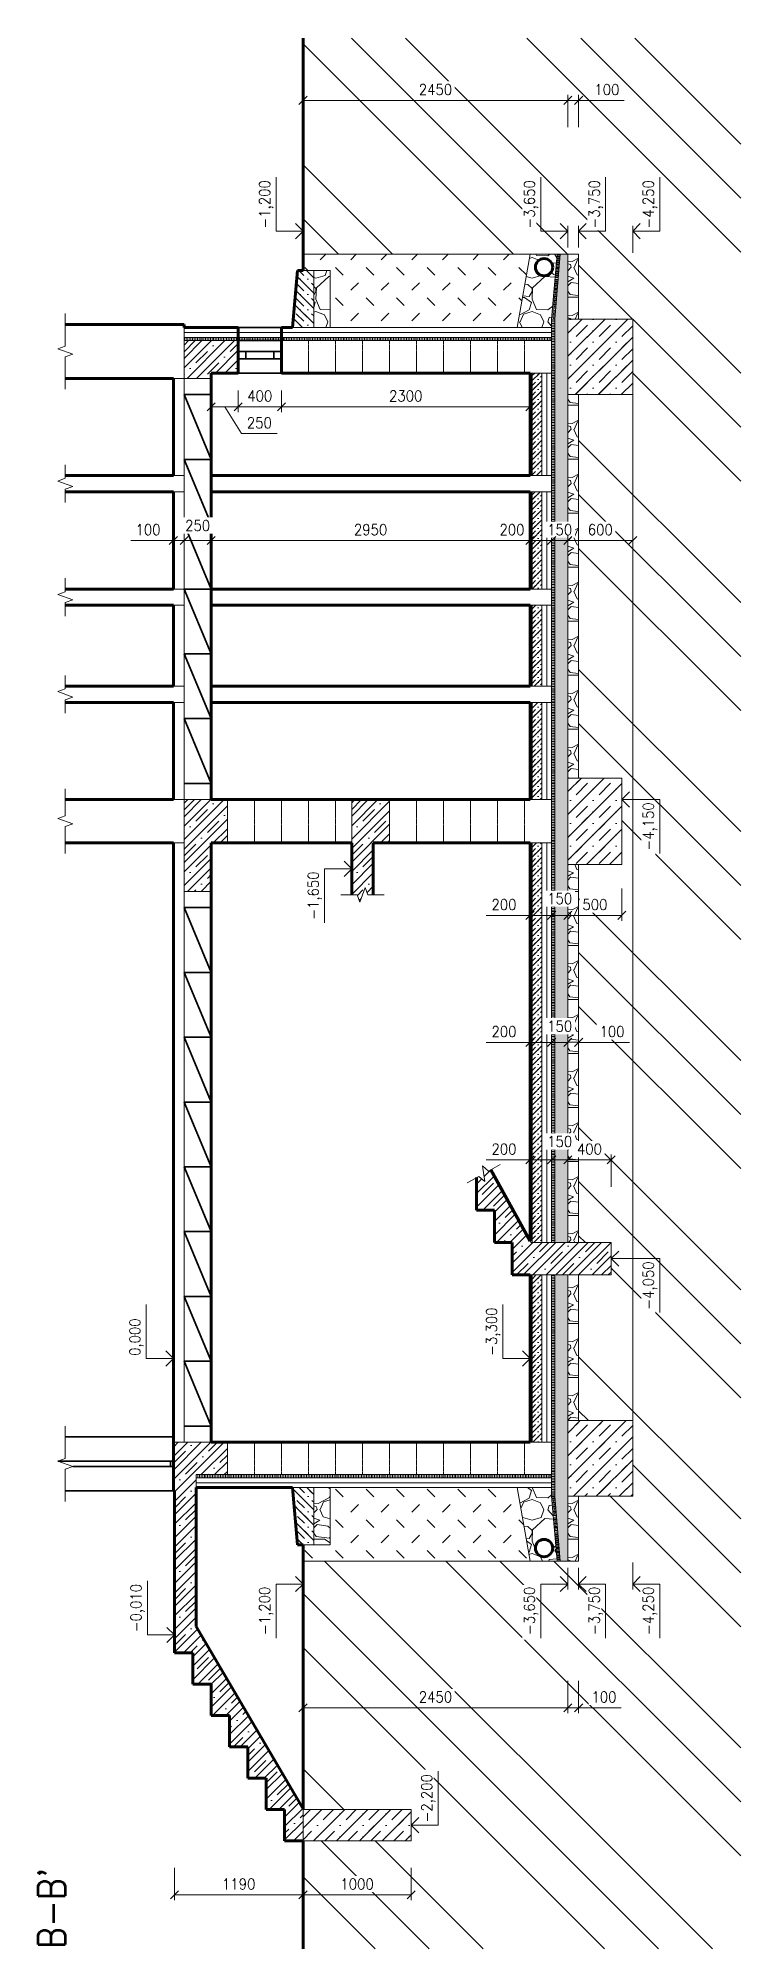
# Model space of a CAD drawing. Header units: millimetres. Extents: x 1661 to 67848, y 26800 to 53490.
# Drawn here: x 61348 to 67848, y 35800 to 53490 of the extents above; entities that cross this region are included whole.
import ezdxf

# ---------------------------------------------------------------- set-up
doc = ezdxf.new("R2010")
doc.units = ezdxf.units.MM
doc.header["$MEASUREMENT"] = 0
doc.linetypes.add('ACAD_ISO02W100', pattern=[15, 12, -3])
doc.linetypes.add('ACAD_ISO03W100', pattern=[30, 12, -18])
doc.layers.get('Defpoints').update_dxf_attribs({"color": 8})
for name, color, linetype, lineweight in [('0.18', 51, 'Continuous', 18), ('0.25', 7, 'Continuous', 25), ('0.35', 6, 'Continuous', 35), ('0.6', 10, 'Continuous', 60), ('0.7', 30, 'Continuous', 70), ('Hydroizolácia', 50, 'ACAD_ISO03W100', 50)]:
    doc.layers.add(name, color=color, linetype=linetype, lineweight=lineweight)
doc.styles.add('MyTextStyle', font='romans.shx', dxfattribs={"width": 0.9})
doc.linetypes.add('TEPELNAIZOLACIA', pattern='A,0.004,[1,tepelnaizolacia,S=1,R=360,X=0,Y=0],-400', length=400.004)
doc.dimstyles.new('Standard SK int', dxfattribs={"dimtxt": 100, "dimasz": 75, "dimexe": 50, "dimexo": 0, "dimgap": 50, "dimtad": 1, "dimdec": 0, "dimrnd": 5, "dimzin": 0, "dimtxsty": 'MyTextStyle', "dimblk": 'OBLIQUE', "dimcen": 0, "dimclrd": 51, "dimclre": 51, "dimadec": 0, "dimazin": 1, "dimtm": 1e-09, "dimtfac": 1, "dimtdec": 0, "dimtofl": 0, "dimtmove": 0, "dimatfit": 2, "dimfxl": 50, "dimfxlon": 1, "dimtfill": 1, "dimtfillclr": 250, "dimtolj": 1, "dimtzin": 0, "dimlwd": 18, "dimlwe": 18, "dimarcsym": 0})
pattern_1 = [(45, (-435.22, 11015.76), (0, 212.13203), []), (45, (-285.22, 11165.756), (0, 106.06602), [150, -75, 0, -75])]
pattern_2 = [(228.01279, (-225.224, 11365.756), (-4000, -4500), [67.268, -6659.544]), (184.96974, (-270.224, 11315.756), (6000, 500), [115.434, -11427.9624]), (132.510447, (-385.224, 11305.756), (5000, -5500), [81.394, -8058.0163]), (267.27369, (-580.224, 11180.756), (500, 10000), [105.119, -10406.779]), (292.833654, (-585.224, 11075.756), (-2500, 6000), [103.0775, -10204.6866]), (357.27369, (-545.224, 10980.756), (-10000, 500), [105.119, -10406.779]), (37.69424, (-440.224, 10975.756), (-6500, -5000), [139.0145, -13762.4243]), (72.255328, (-330.224, 11060.756), (3500, 11000), [131.244, -12993.1607]), (121.429566, (-290.224, 11185.756), (-4000, 6500), [105.475, -10442.0366]), (175.23636, (-345.224, 11275.756), (5500, -500), [120.416, -5900.3813]), (222.397438, (-465.224, 11285.756), (-6000, -5500), [155.724, -15416.6875]), (138.814075, (-85.224, 11175.756), (-3500, 3000), [53.1505, -5261.9224]), (171.469234, (-125.224, 11210.756), (6500, -1000), [101.1185, -10010.7557]), (225, (-225.22, 11225.76), (-6e-14, -500), [70.7105, -636.3963]), (203.19859, (-260.224, 11285.756), (2500, 1000), [38.079, -3769.8076]), (291.80141, (-295.22, 11270.76), (-500, 1500), [53.8515, -2638.731]), (30.96376, (-275.22, 11220.76), (1500, 1000), [87.4645, -2828.0114]), (161.56505, (-200.22, 11265.76), (1000, -500), [63.2455, -1517.8933]), (16.38954, (-585.224, 11270.756), (5000, 1500), [88.6, -8771.4226]), (70.346176, (-500.224, 11295.756), (-2000, -5500), [74.3305, -7358.704]), (293.19859, (-200.224, 11365.756), (-1000, 2500), [76.1575, -3731.729]), (343.61046, (-170.224, 11295.756), (-5000, 1500), [88.6, -8771.4226]), (339.443955, (-585.224, 10960.756), (-2500, 1000), [85.44, -4186.562]), (294.77514, (-505.224, 10930.756), (-2500, 5500), [71.589, -7087.3215]), (66.80141, (-195.224, 10865.756), (1000, 2500), [76.1575, -3731.729]), (17.354025, (-165.224, 10935.756), (-6500, -2000), [83.8155, -8297.7118]), (69.443955, (-440.224, 10865.756), (-1000, -2500), [42.72, -4229.282]), (101.30993, (-225.22, 10865.76), (-500, 2000), [25.495, -2524.0148]), (165.96376, (-230.22, 10890.76), (1500, -500), [103.0775, -1958.4753]), (186.009006, (-330.224, 10915.756), (5000, 500), [95.525, -9456.9616]), (303.69007, (-275.22, 11175.76), (-500, 1000), [72.111, -1730.6646]), (353.157227, (-235.224, 11115.756), (8500, -1000), [125.897, -12463.7813]), (60.945396, (-110.224, 11100.756), (-2000, -3500), [51.478, -5096.337]), (90, (-85.2, 11145.76), (-500, 500), [30, -470]), (120.256437, (-340.224, 10930.756), (2000, -3500), [69.462, -6876.76]), (48.01279, (-375.224, 10990.756), (4000, 4500), [134.536, -6592.276]), (0, (-285.2, 11090.76), (500, 500), [130, -370]), (325.304846, (-155.224, 11090.756), (5000, -3500), [79.057, -7826.6372]), (254.0546, (-90.224, 11045.756), (-500, -2000), [72.801, -3567.254]), (207.645975, (-110.224, 10975.756), (-9500, -5000), [118.5325, -11734.737]), (175.42608, (-215.224, 10920.756), (-6500, 500), [125.3995, -12414.5367])]
pattern_3 = [(228.01279, (12273.364, 10360.965), (-4000, -4500), [67.268, -6659.544]), (184.96974, (12228.364, 10310.965), (6000, 500), [115.434, -11427.9624]), (132.510447, (12113.364, 10300.965), (5000, -5500), [81.394, -8058.0163]), (267.27369, (11918.364, 10175.965), (500, 10000), [105.119, -10406.779]), (292.833654, (11913.364, 10070.965), (-2500, 6000), [103.0775, -10204.6866]), (357.27369, (11953.364, 9975.965), (-10000, 500), [105.119, -10406.779]), (37.69424, (12058.364, 9970.965), (-6500, -5000), [139.0145, -13762.4243]), (72.255328, (12168.364, 10055.965), (3500, 11000), [131.244, -12993.1607]), (121.429566, (12208.364, 10180.965), (-4000, 6500), [105.475, -10442.0366]), (175.23636, (12153.364, 10270.965), (5500, -500), [120.416, -5900.3813]), (222.397438, (12033.364, 10280.965), (-6000, -5500), [155.724, -15416.6875]), (138.814075, (12413.364, 10170.965), (-3500, 3000), [53.1505, -5261.9224]), (171.469234, (12373.364, 10205.965), (6500, -1000), [101.1185, -10010.7557]), (225, (12273.36, 10220.97), (-6e-14, -500), [70.7105, -636.3963]), (203.19859, (12238.364, 10280.965), (2500, 1000), [38.079, -3769.8076]), (291.80141, (12203.36, 10265.965), (-500, 1500), [53.8515, -2638.731]), (30.96376, (12223.36, 10215.965), (1500, 1000), [87.4645, -2828.0114]), (161.56505, (12298.36, 10260.97), (1000, -500), [63.2455, -1517.8933]), (16.38954, (11913.364, 10265.965), (5000, 1500), [88.6, -8771.4226]), (70.346176, (11998.364, 10290.965), (-2000, -5500), [74.3305, -7358.704]), (293.19859, (12298.364, 10360.965), (-1000, 2500), [76.1575, -3731.729]), (343.61046, (12328.364, 10290.965), (-5000, 1500), [88.6, -8771.4226]), (339.44395, (11913.364, 9955.965), (-2500, 1000), [85.44, -4186.562]), (294.77514, (11993.364, 9925.965), (-2500, 5500), [71.589, -7087.3215]), (66.80141, (12303.364, 9860.965), (1000, 2500), [76.1575, -3731.729]), (17.354025, (12333.364, 9930.965), (-6500, -2000), [83.8155, -8297.7118]), (69.44395, (12058.364, 9860.965), (-1000, -2500), [42.72, -4229.282]), (101.30993, (12273.36, 9860.97), (-500, 2000), [25.495, -2524.0148]), (165.96376, (12268.36, 9885.97), (1500, -500), [103.0775, -1958.4753]), (186.009006, (12168.364, 9910.965), (5000, 500), [95.525, -9456.9616]), (303.69007, (12223.36, 10170.97), (-500, 1000), [72.111, -1730.6646]), (353.157227, (12263.364, 10110.965), (8500, -1000), [125.897, -12463.7813]), (60.945396, (12388.364, 10095.965), (-2000, -3500), [51.478, -5096.337]), (90, (12413.36, 10140.97), (-500, 500), [30, -470]), (120.25644, (12158.364, 9925.965), (2000, -3500), [69.462, -6876.76]), (48.01279, (12123.364, 9985.965), (4000, 4500), [134.536, -6592.276]), (0, (12213.36, 10085.97), (500, 500), [130, -370]), (325.304846, (12343.364, 10085.965), (5000, -3500), [79.057, -7826.637]), (254.0546, (12408.364, 10040.965), (-500, -2000), [72.801, -3567.254]), (207.645975, (12388.364, 9970.965), (-9500, -5000), [118.5325, -11734.737]), (175.42608, (12283.364, 9915.965), (-6500, 500), [125.3995, -12414.5367])]
pattern_4 = [(45, (66022.965, 46105.496), (0, 91.9239), []), (45, (66087.965, 46170.496), (0, 45.96194), [65, -32.5, 0, -32.5])]
pattern_5 = [(45, (11913.36, 9860.97), (0, 282.8427), [100, -300]), (135, (12125.46, 10002.39), (-282.8427, 2e-14), [100, -300])]
pattern_6 = [(45, (12063.36, 9860.97), (0, 212.13203), []), (45, (12213.36, 9860.97), (106.066, 318.19805), [150, -75, 0, -75]), (45, (12363.36, 9860.97), (0, 212.13203), [])]

msp = doc.modelspace()

# ---------------------------------------------------------------- texts
at = {"layer": '0.6', "insert": (61598, 35800.5), "char_height": 250, "attachment_point": 7, "rotation": 90, "style": 'MyTextStyle'}
msp.add_mtext_dynamic_manual_height_columns("{\\Fromans|c238;B-B'}", width=835.415, gutter_width=500, heights=[0], dxfattribs=at)

# ---------------------------------------------------------------- blocks, each defined once
blk = doc.blocks.new('_Oblique')
at = {"color": 0, "linetype": 'ByBlock', "lineweight": -2}
blk.add_line((-0.5, -0.5), (0.5, 0.5), dxfattribs=at)
blk = doc.blocks.new('*D104')
at = {"layer": '0.25', "color": 51, "linetype": 'Continuous', "lineweight": 18, "transparency": 16777216}
for p, q in [((62598, 48840), (62204, 48840)), ((62598, 48890), (62598, 48790)), ((62698, 48840), (62598, 48840)), ((62698, 48890), (62698, 48790))]:
    blk.add_line(p, q, dxfattribs=at)
at = {"layer": 'Defpoints', "color": 0, "transparency": 16777216}
for p in [(62598, 50340), (62698, 50340), (62698, 48840)]:
    blk.add_point(p, dxfattribs=at)
at = {"layer": '0.25', "color": 51, "lineweight": 18, "transparency": 16777216, "xscale": 75, "yscale": 75, "zscale": 75, "rotation": 180}
blk.add_blockref('_Oblique', (62598, 48840), dxfattribs=at)
at = {"layer": '0.25', "color": 51, "lineweight": 18, "transparency": 16777216, "xscale": 75, "yscale": 75, "zscale": 75}
blk.add_blockref('_Oblique', (62698, 48840), dxfattribs=at)
at = {"layer": '0.25', "color": 0, "transparency": 16777216, "insert": (62364, 48940), "char_height": 100, "attachment_point": 5, "style": 'MyTextStyle', "bg_fill": 3, "box_fill_scale": 1.25, "bg_fill_color": 256, "bg_fill_true_color": 13158600, "bg_fill_transparency": 0}
blk.add_mtext('\\A1;100', dxfattribs=at)
blk = doc.blocks.new('*D105')
at = {"layer": '0.25', "color": 51, "linetype": 'Continuous', "lineweight": 18, "transparency": 16777216}
for p, q in [((62698, 48890), (62698, 48790)), ((62698, 48840), (62948, 48840)), ((62948, 48890), (62948, 48790))]:
    blk.add_line(p, q, dxfattribs=at)
at = {"layer": 'Defpoints', "color": 0, "transparency": 16777216}
for p in [(62698, 50340), (62948, 50390)]:
    blk.add_point(p, dxfattribs=at)
at = {"layer": '0.25', "color": 0, "transparency": 16777216, "insert": (62823, 48978), "char_height": 100, "attachment_point": 5, "style": 'MyTextStyle', "bg_fill": 3, "box_fill_scale": 1.25, "bg_fill_color": 256, "bg_fill_true_color": 13158600, "bg_fill_transparency": 0}
blk.add_mtext('\\A1;250', dxfattribs=at)
at = {"layer": 'Defpoints', "color": 0, "transparency": 16777216}
blk.add_point((62948, 48840), dxfattribs=at)
at = {"layer": '0.25', "color": 51, "lineweight": 18, "transparency": 16777216, "xscale": 75, "yscale": 75, "zscale": 75, "rotation": 180}
blk.add_blockref('_Oblique', (62698, 48840), dxfattribs=at)
at = {"layer": '0.25', "color": 51, "lineweight": 18, "transparency": 16777216, "xscale": 75, "yscale": 75, "zscale": 75}
blk.add_blockref('_Oblique', (62948, 48840), dxfattribs=at)
blk = doc.blocks.new('*D106')
at = {"layer": '0.25', "color": 51, "linetype": 'Continuous', "lineweight": 18, "transparency": 16777216}
for p, q in [((62948, 50128), (62948, 50028)), ((62948, 50078), (63198, 50078)), ((63073, 50078), (63228, 49829)), ((63198, 50128), (63198, 50028)), ((63228, 49829), (63560, 49829))]:
    blk.add_line(p, q, dxfattribs=at)
at = {"layer": 'Defpoints', "color": 0, "transparency": 16777216}
for p in [(62948, 50390), (63198, 50390)]:
    blk.add_point(p, dxfattribs=at)
at = {"layer": '0.25', "color": 51, "lineweight": 18, "transparency": 16777216, "xscale": 75, "yscale": 75, "zscale": 75, "rotation": 180}
blk.add_blockref('_Oblique', (62948, 50078), dxfattribs=at)
at = {"layer": '0.25', "color": 0, "transparency": 16777216, "insert": (63394, 49929), "char_height": 100, "attachment_point": 5, "style": 'MyTextStyle', "bg_fill": 3, "box_fill_scale": 1.25, "bg_fill_color": 256, "bg_fill_true_color": 13158600, "bg_fill_transparency": 0}
blk.add_mtext('\\A1;250', dxfattribs=at)
at = {"layer": 'Defpoints', "color": 0, "transparency": 16777216}
blk.add_point((63198, 50078), dxfattribs=at)
at = {"layer": '0.25', "color": 51, "lineweight": 18, "transparency": 16777216, "xscale": 75, "yscale": 75, "zscale": 75}
blk.add_blockref('_Oblique', (63198, 50078), dxfattribs=at)
blk = doc.blocks.new('*D107')
at = {"layer": '0.25', "color": 51, "linetype": 'Continuous', "lineweight": 18, "transparency": 16777216}
for p, q in [((63198, 50128), (63198, 50028)), ((63198, 50078), (63598, 50078)), ((63598, 50128), (63598, 50028))]:
    blk.add_line(p, q, dxfattribs=at)
at = {"layer": 'Defpoints', "color": 0, "transparency": 16777216}
for p in [(63198, 50390), (63598, 50390)]:
    blk.add_point(p, dxfattribs=at)
at = {"layer": '0.25', "color": 51, "lineweight": 18, "transparency": 16777216, "xscale": 75, "yscale": 75, "zscale": 75, "rotation": 180}
blk.add_blockref('_Oblique', (63198, 50078), dxfattribs=at)
at = {"layer": '0.25', "color": 51, "lineweight": 18, "transparency": 16777216, "xscale": 75, "yscale": 75, "zscale": 75}
blk.add_blockref('_Oblique', (63598, 50078), dxfattribs=at)
at = {"layer": '0.25', "color": 0, "transparency": 16777216, "insert": (63398, 50178), "char_height": 100, "attachment_point": 5, "style": 'MyTextStyle', "bg_fill": 3, "box_fill_scale": 1.25, "bg_fill_color": 256, "bg_fill_true_color": 13158600, "bg_fill_transparency": 0}
blk.add_mtext('\\A1;400', dxfattribs=at)
at = {"layer": 'Defpoints', "color": 0, "transparency": 16777216}
blk.add_point((63598, 50078), dxfattribs=at)
blk = doc.blocks.new('*D108')
at = {"layer": '0.25', "color": 51, "linetype": 'Continuous', "lineweight": 18, "transparency": 16777216}
for p, q in [((63598, 50128), (63598, 50028)), ((63598, 50078), (65898, 50078)), ((65898, 50128), (65898, 50028))]:
    blk.add_line(p, q, dxfattribs=at)
at = {"layer": 'Defpoints', "color": 0, "transparency": 16777216}
for p in [(63598, 50390), (65898, 50390), (65898, 50078)]:
    blk.add_point(p, dxfattribs=at)
at = {"layer": '0.25', "color": 51, "lineweight": 18, "transparency": 16777216, "xscale": 75, "yscale": 75, "zscale": 75, "rotation": 180}
blk.add_blockref('_Oblique', (63598, 50078), dxfattribs=at)
at = {"layer": '0.25', "color": 51, "lineweight": 18, "transparency": 16777216, "xscale": 75, "yscale": 75, "zscale": 75}
blk.add_blockref('_Oblique', (65898, 50078), dxfattribs=at)
at = {"layer": '0.25', "color": 0, "transparency": 16777216, "insert": (64748, 50178), "char_height": 100, "attachment_point": 5, "style": 'MyTextStyle', "bg_fill": 3, "box_fill_scale": 1.25, "bg_fill_color": 256, "bg_fill_true_color": 13158600, "bg_fill_transparency": 0}
blk.add_mtext('\\A1;2300', dxfattribs=at)
blk = doc.blocks.new('*D109')
at = {"layer": '0.25', "color": 51, "linetype": 'Continuous', "lineweight": 18, "transparency": 16777216}
for p, q in [((62948, 48890), (62948, 48790)), ((62948, 48840), (65898, 48840)), ((65898, 48890), (65898, 48790))]:
    blk.add_line(p, q, dxfattribs=at)
at = {"layer": 'Defpoints', "color": 0, "transparency": 16777216}
for p in [(62948, 50390), (65898, 49440), (65898, 48840)]:
    blk.add_point(p, dxfattribs=at)
at = {"layer": '0.25', "color": 51, "lineweight": 18, "transparency": 16777216, "xscale": 75, "yscale": 75, "zscale": 75, "rotation": 180}
blk.add_blockref('_Oblique', (62948, 48840), dxfattribs=at)
at = {"layer": '0.25', "color": 51, "lineweight": 18, "transparency": 16777216, "xscale": 75, "yscale": 75, "zscale": 75}
blk.add_blockref('_Oblique', (65898, 48840), dxfattribs=at)
at = {"layer": '0.25', "color": 0, "transparency": 16777216, "insert": (64423, 48940), "char_height": 100, "attachment_point": 5, "style": 'MyTextStyle', "bg_fill": 3, "box_fill_scale": 1.25, "bg_fill_color": 256, "bg_fill_true_color": 13158600, "bg_fill_transparency": 0}
blk.add_mtext('\\A1;2950', dxfattribs=at)
blk = doc.blocks.new('*D110')
at = {"layer": '0.25', "color": 51, "linetype": 'Continuous', "lineweight": 18, "transparency": 16777216}
for p, q in [((65898, 48890), (65898, 48790)), ((65898, 48840), (66098, 48840)), ((66098, 48790), (66098, 48890))]:
    blk.add_line(p, q, dxfattribs=at)
at = {"layer": 'Defpoints', "color": 0, "transparency": 16777216}
for p in [(65898, 49440), (66098, 48840), (66098, 48390)]:
    blk.add_point(p, dxfattribs=at)
at = {"layer": '0.25', "color": 51, "lineweight": 18, "transparency": 16777216, "xscale": 75, "yscale": 75, "zscale": 75}
blk.add_blockref('_Oblique', (66098, 48840), dxfattribs=at)
at = {"layer": '0.25', "color": 0, "transparency": 16777216, "insert": (65731, 48940), "char_height": 100, "attachment_point": 5, "style": 'MyTextStyle', "bg_fill": 3, "box_fill_scale": 1.25, "bg_fill_color": 256, "bg_fill_true_color": 13158600, "bg_fill_transparency": 0}
blk.add_mtext('\\A1;200', dxfattribs=at)
at = {"layer": '0.25', "color": 51, "lineweight": 18, "transparency": 16777216, "xscale": 75, "yscale": 75, "zscale": 75, "rotation": 180}
blk.add_blockref('_Oblique', (65898, 48840), dxfattribs=at)
blk = doc.blocks.new('*D111')
at = {"layer": '0.25', "color": 51, "linetype": 'Continuous', "lineweight": 18, "transparency": 16777216}
for p, q in [((66098, 48790), (66098, 48890)), ((66098, 48840), (66248, 48840)), ((66248, 48890), (66248, 48790))]:
    blk.add_line(p, q, dxfattribs=at)
at = {"layer": 'Defpoints', "color": 0, "transparency": 16777216}
for p in [(66248, 50190), (66098, 48390)]:
    blk.add_point(p, dxfattribs=at)
at = {"layer": '0.25', "color": 0, "transparency": 16777216, "insert": (66173, 48940), "char_height": 100, "attachment_point": 5, "style": 'MyTextStyle', "bg_fill": 3, "box_fill_scale": 1.25, "bg_fill_color": 256, "bg_fill_true_color": 13158600, "bg_fill_transparency": 0}
blk.add_mtext('\\A1;150', dxfattribs=at)
at = {"layer": 'Defpoints', "color": 0, "transparency": 16777216}
blk.add_point((66248, 48840), dxfattribs=at)
at = {"layer": '0.25', "color": 51, "lineweight": 18, "transparency": 16777216, "xscale": 75, "yscale": 75, "zscale": 75, "rotation": 180}
blk.add_blockref('_Oblique', (66098, 48840), dxfattribs=at)
at = {"layer": '0.25', "color": 51, "lineweight": 18, "transparency": 16777216, "xscale": 75, "yscale": 75, "zscale": 75}
blk.add_blockref('_Oblique', (66248, 48840), dxfattribs=at)
blk = doc.blocks.new('*D112')
at = {"layer": '0.25', "color": 51, "linetype": 'Continuous', "lineweight": 18, "transparency": 16777216}
for p, q in [((66248, 48890), (66248, 48790)), ((66248, 48840), (66848, 48840)), ((66848, 48890), (66848, 48790))]:
    blk.add_line(p, q, dxfattribs=at)
at = {"layer": 'Defpoints', "color": 0, "transparency": 16777216}
for p in [(66248, 50190), (66848, 50190), (66848, 48840)]:
    blk.add_point(p, dxfattribs=at)
at = {"layer": '0.25', "color": 51, "lineweight": 18, "transparency": 16777216, "xscale": 75, "yscale": 75, "zscale": 75, "rotation": 180}
blk.add_blockref('_Oblique', (66248, 48840), dxfattribs=at)
at = {"layer": '0.25', "color": 51, "lineweight": 18, "transparency": 16777216, "xscale": 75, "yscale": 75, "zscale": 75}
blk.add_blockref('_Oblique', (66848, 48840), dxfattribs=at)
at = {"layer": '0.25', "color": 0, "transparency": 16777216, "insert": (66548, 48940), "char_height": 100, "attachment_point": 5, "style": 'MyTextStyle', "bg_fill": 3, "box_fill_scale": 1.25, "bg_fill_color": 256, "bg_fill_true_color": 13158600, "bg_fill_transparency": 0}
blk.add_mtext('\\A1;600', dxfattribs=at)
blk = doc.blocks.new('*D113')
at = {"layer": '0.25', "color": 51, "linetype": 'Continuous', "lineweight": 18, "transparency": 16777216}
for p, q in [((62608, 36350), (62608, 36250)), ((62608, 36300), (63798, 36300)), ((63798, 36350), (63798, 36250))]:
    blk.add_line(p, q, dxfattribs=at)
at = {"layer": 'Defpoints', "color": 0, "transparency": 16777216}
for p in [(62608, 38540), (63798, 38540), (63798, 36300)]:
    blk.add_point(p, dxfattribs=at)
at = {"layer": '0.25', "color": 51, "lineweight": 18, "transparency": 16777216, "xscale": 75, "yscale": 75, "zscale": 75, "rotation": 180}
blk.add_blockref('_Oblique', (62608, 36300), dxfattribs=at)
at = {"layer": '0.25', "color": 51, "lineweight": 18, "transparency": 16777216, "xscale": 75, "yscale": 75, "zscale": 75}
blk.add_blockref('_Oblique', (63798, 36300), dxfattribs=at)
at = {"layer": '0.25', "color": 0, "transparency": 16777216, "insert": (63203, 36400), "char_height": 100, "attachment_point": 5, "style": 'MyTextStyle', "bg_fill": 3, "box_fill_scale": 1.25, "bg_fill_color": 256, "bg_fill_true_color": 13158600, "bg_fill_transparency": 0}
blk.add_mtext('\\A1;1190', dxfattribs=at)
blk = doc.blocks.new('*D114')
at = {"layer": '0.25', "color": 51, "linetype": 'Continuous', "lineweight": 18, "transparency": 16777216}
for p, q in [((63798, 36350), (63798, 36250)), ((63798, 36300), (64798, 36300)), ((64798, 36350), (64798, 36250))]:
    blk.add_line(p, q, dxfattribs=at)
at = {"layer": 'Defpoints', "color": 0, "transparency": 16777216}
for p in [(63798, 38540), (64798, 37090), (64798, 36300)]:
    blk.add_point(p, dxfattribs=at)
at = {"layer": '0.25', "color": 51, "lineweight": 18, "transparency": 16777216, "xscale": 75, "yscale": 75, "zscale": 75, "rotation": 180}
blk.add_blockref('_Oblique', (63798, 36300), dxfattribs=at)
at = {"layer": '0.25', "color": 51, "lineweight": 18, "transparency": 16777216, "xscale": 75, "yscale": 75, "zscale": 75}
blk.add_blockref('_Oblique', (64798, 36300), dxfattribs=at)
at = {"layer": '0.25', "color": 0, "transparency": 16777216, "insert": (64298, 36400), "char_height": 100, "attachment_point": 5, "style": 'MyTextStyle', "bg_fill": 3, "box_fill_scale": 1.25, "bg_fill_color": 256, "bg_fill_true_color": 13158600, "bg_fill_transparency": 0}
blk.add_mtext('\\A1;1000', dxfattribs=at)
blk = doc.blocks.new('*D115')
at = {"layer": '0.25', "color": 51, "linetype": 'Continuous', "lineweight": 18, "transparency": 16777216}
for p, q in [((63798, 38082), (63798, 37982)), ((66248, 38082), (66248, 37982)), ((63798, 38032), (66248, 38032))]:
    blk.add_line(p, q, dxfattribs=at)
at = {"layer": 'Defpoints', "color": 0, "transparency": 16777216}
for p in [(63798, 39390), (66248, 39390), (66248, 38032)]:
    blk.add_point(p, dxfattribs=at)
at = {"layer": '0.25', "color": 51, "lineweight": 18, "transparency": 16777216, "xscale": 75, "yscale": 75, "zscale": 75, "rotation": 180}
blk.add_blockref('_Oblique', (63798, 38032), dxfattribs=at)
at = {"layer": '0.25', "color": 51, "lineweight": 18, "transparency": 16777216, "xscale": 75, "yscale": 75, "zscale": 75}
blk.add_blockref('_Oblique', (66248, 38032), dxfattribs=at)
at = {"layer": '0.25', "color": 0, "transparency": 16777216, "insert": (65023, 38132), "char_height": 100, "attachment_point": 5, "style": 'MyTextStyle', "bg_fill": 3, "box_fill_scale": 1.25, "bg_fill_color": 256, "bg_fill_true_color": 13158600, "bg_fill_transparency": 0}
blk.add_mtext('\\A1;2450', dxfattribs=at)
blk = doc.blocks.new('*D116')
at = {"layer": '0.25', "color": 51, "linetype": 'Continuous', "lineweight": 18, "transparency": 16777216}
for p, q in [((66248, 38082), (66248, 37982)), ((66348, 38082), (66348, 37982)), ((66248, 38032), (66348, 38032)), ((66348, 38032), (66742, 38032))]:
    blk.add_line(p, q, dxfattribs=at)
at = {"layer": 'Defpoints', "color": 0, "transparency": 16777216}
for p in [(66248, 39390), (66348, 39390), (66348, 38032)]:
    blk.add_point(p, dxfattribs=at)
at = {"layer": '0.25', "color": 51, "lineweight": 18, "transparency": 16777216, "xscale": 75, "yscale": 75, "zscale": 75, "rotation": 180}
blk.add_blockref('_Oblique', (66248, 38032), dxfattribs=at)
at = {"layer": '0.25', "color": 51, "lineweight": 18, "transparency": 16777216, "xscale": 75, "yscale": 75, "zscale": 75}
blk.add_blockref('_Oblique', (66348, 38032), dxfattribs=at)
at = {"layer": '0.25', "color": 0, "transparency": 16777216, "insert": (66582, 38132), "char_height": 100, "attachment_point": 5, "style": 'MyTextStyle', "bg_fill": 3, "box_fill_scale": 1.25, "bg_fill_color": 256, "bg_fill_true_color": 13158600, "bg_fill_transparency": 0}
blk.add_mtext('\\A1;100', dxfattribs=at)
blk = doc.blocks.new('*D117')
at = {"layer": '0.25', "color": 51, "linetype": 'Continuous', "lineweight": 18, "transparency": 16777216}
for p, q in [((63798, 52865), (63798, 52965)), ((66248, 52915), (63798, 52915)), ((66248, 52865), (66248, 52965))]:
    blk.add_line(p, q, dxfattribs=at)
at = {"layer": 'Defpoints', "color": 0, "transparency": 16777216}
for p in [(63798, 52915), (63798, 51490), (66248, 51490)]:
    blk.add_point(p, dxfattribs=at)
at = {"layer": '0.25', "color": 51, "lineweight": 18, "transparency": 16777216, "xscale": 75, "yscale": 75, "zscale": 75, "rotation": 180}
blk.add_blockref('_Oblique', (63798, 52915), dxfattribs=at)
at = {"layer": '0.25', "color": 51, "lineweight": 18, "transparency": 16777216, "xscale": 75, "yscale": 75, "zscale": 75}
blk.add_blockref('_Oblique', (66248, 52915), dxfattribs=at)
at = {"layer": '0.25', "color": 0, "transparency": 16777216, "insert": (65023, 53015), "char_height": 100, "attachment_point": 5, "style": 'MyTextStyle', "bg_fill": 3, "box_fill_scale": 1.25, "bg_fill_color": 256, "bg_fill_true_color": 13158600, "bg_fill_transparency": 0}
blk.add_mtext('\\A1;2450', dxfattribs=at)
blk = doc.blocks.new('*D118')
at = {"layer": '0.25', "color": 51, "linetype": 'Continuous', "lineweight": 18, "transparency": 16777216}
for p, q in [((66248, 52865), (66248, 52965)), ((66348, 52915), (66248, 52915)), ((66348, 52865), (66348, 52965)), ((66768, 52915), (66348, 52915))]:
    blk.add_line(p, q, dxfattribs=at)
at = {"layer": 'Defpoints', "color": 0, "transparency": 16777216}
for p in [(66248, 52915), (66248, 51490), (66348, 51490)]:
    blk.add_point(p, dxfattribs=at)
at = {"layer": '0.25', "color": 51, "lineweight": 18, "transparency": 16777216, "xscale": 75, "yscale": 75, "zscale": 75, "rotation": 180}
blk.add_blockref('_Oblique', (66248, 52915), dxfattribs=at)
at = {"layer": '0.25', "color": 0, "transparency": 16777216, "insert": (66609, 53015), "char_height": 100, "attachment_point": 5, "style": 'MyTextStyle', "bg_fill": 3, "box_fill_scale": 1.25, "bg_fill_color": 256, "bg_fill_true_color": 13158600, "bg_fill_transparency": 0}
blk.add_mtext('\\A1;100', dxfattribs=at)
at = {"layer": '0.25', "color": 51, "lineweight": 18, "transparency": 16777216, "xscale": 75, "yscale": 75, "zscale": 75}
blk.add_blockref('_Oblique', (66348, 52915), dxfattribs=at)
blk = doc.blocks.new('*D121')
at = {"layer": '0.25', "color": 51, "linetype": 'Continuous', "lineweight": 18, "transparency": 16777216}
for p, q in [((66248, 43055), (66248, 43155)), ((66248, 43105), (66648, 43105)), ((66648, 43055), (66648, 43155))]:
    blk.add_line(p, q, dxfattribs=at)
at = {"layer": 'Defpoints', "color": 0, "transparency": 16777216}
for p in [(66248, 42040), (66648, 42040)]:
    blk.add_point(p, dxfattribs=at)
at = {"layer": '0.25', "color": 51, "lineweight": 18, "transparency": 16777216, "xscale": 75, "yscale": 75, "zscale": 75, "rotation": 180}
blk.add_blockref('_Oblique', (66248, 43105), dxfattribs=at)
at = {"layer": '0.25', "color": 51, "lineweight": 18, "transparency": 16777216, "xscale": 75, "yscale": 75, "zscale": 75}
blk.add_blockref('_Oblique', (66648, 43105), dxfattribs=at)
at = {"layer": '0.25', "color": 0, "transparency": 16777216, "insert": (66448, 43205), "char_height": 100, "attachment_point": 5, "style": 'MyTextStyle', "bg_fill": 3, "box_fill_scale": 1.25, "bg_fill_color": 256, "bg_fill_true_color": 13158600, "bg_fill_transparency": 0}
blk.add_mtext('\\A1;400', dxfattribs=at)
at = {"layer": 'Defpoints', "color": 0, "transparency": 16777216}
blk.add_point((66648, 43105), dxfattribs=at)
blk = doc.blocks.new('*D122')
at = {"layer": '0.25', "color": 51, "linetype": 'Continuous', "lineweight": 18, "transparency": 16777216}
for p, q in [((66098, 43055), (66098, 43155)), ((66248, 43105), (66098, 43105)), ((66248, 43055), (66248, 43155))]:
    blk.add_line(p, q, dxfattribs=at)
at = {"layer": 'Defpoints', "color": 0, "transparency": 16777216}
for p in [(66098, 43105), (66098, 42040), (66248, 42040)]:
    blk.add_point(p, dxfattribs=at)
at = {"layer": '0.25', "color": 0, "transparency": 16777216, "insert": (66173, 43275), "char_height": 100, "attachment_point": 5, "style": 'MyTextStyle', "bg_fill": 3, "box_fill_scale": 1.25, "bg_fill_color": 256, "bg_fill_true_color": 13158600, "bg_fill_transparency": 0}
blk.add_mtext('\\A1;150', dxfattribs=at)
at = {"layer": '0.25', "color": 51, "lineweight": 18, "transparency": 16777216, "xscale": 75, "yscale": 75, "zscale": 75, "rotation": 180}
blk.add_blockref('_Oblique', (66098, 43105), dxfattribs=at)
at = {"layer": '0.25', "color": 51, "lineweight": 18, "transparency": 16777216, "xscale": 75, "yscale": 75, "zscale": 75}
blk.add_blockref('_Oblique', (66248, 43105), dxfattribs=at)
blk = doc.blocks.new('*D123')
at = {"layer": '0.25', "color": 51, "linetype": 'Continuous', "lineweight": 18, "transparency": 16777216}
for p, q in [((65898, 43105), (65492, 43105)), ((65898, 43055), (65898, 43155)), ((66098, 43105), (65898, 43105)), ((66098, 43055), (66098, 43155))]:
    blk.add_line(p, q, dxfattribs=at)
at = {"layer": 'Defpoints', "color": 0, "transparency": 16777216}
for p in [(65898, 43105), (65898, 42040), (66098, 42040)]:
    blk.add_point(p, dxfattribs=at)
at = {"layer": '0.25', "color": 51, "lineweight": 18, "transparency": 16777216, "xscale": 75, "yscale": 75, "zscale": 75, "rotation": 180}
blk.add_blockref('_Oblique', (65898, 43105), dxfattribs=at)
at = {"layer": '0.25', "color": 51, "lineweight": 18, "transparency": 16777216, "xscale": 75, "yscale": 75, "zscale": 75}
blk.add_blockref('_Oblique', (66098, 43105), dxfattribs=at)
at = {"layer": '0.25', "color": 0, "transparency": 16777216, "insert": (65657, 43205), "char_height": 100, "attachment_point": 5, "style": 'MyTextStyle', "bg_fill": 3, "box_fill_scale": 1.25, "bg_fill_color": 256, "bg_fill_true_color": 13158600, "bg_fill_transparency": 0}
blk.add_mtext('\\A1;200', dxfattribs=at)
blk = doc.blocks.new('*D124')
at = {"layer": '0.25', "color": 51, "linetype": 'Continuous', "lineweight": 18, "transparency": 16777216}
for p, q in [((66248, 45419), (66248, 45319)), ((66748, 45369), (66248, 45369)), ((66748, 45419), (66748, 45319))]:
    blk.add_line(p, q, dxfattribs=at)
at = {"layer": 'Defpoints', "color": 0, "transparency": 16777216}
for p in [(66248, 45840), (66748, 45840), (66248, 45369)]:
    blk.add_point(p, dxfattribs=at)
at = {"layer": '0.25', "color": 51, "lineweight": 18, "transparency": 16777216, "xscale": 75, "yscale": 75, "zscale": 75, "rotation": 180}
blk.add_blockref('_Oblique', (66248, 45369), dxfattribs=at)
at = {"layer": '0.25', "color": 51, "lineweight": 18, "transparency": 16777216, "xscale": 75, "yscale": 75, "zscale": 75}
blk.add_blockref('_Oblique', (66748, 45369), dxfattribs=at)
at = {"layer": '0.25', "color": 0, "transparency": 16777216, "insert": (66498, 45469), "char_height": 100, "attachment_point": 5, "style": 'MyTextStyle', "bg_fill": 3, "box_fill_scale": 1.25, "bg_fill_color": 256, "bg_fill_true_color": 13158600, "bg_fill_transparency": 0}
blk.add_mtext('\\A1;500', dxfattribs=at)
blk = doc.blocks.new('*D125')
at = {"layer": '0.25', "color": 51, "linetype": 'Continuous', "lineweight": 18, "transparency": 16777216}
for p, q in [((66098, 45419), (66098, 45319)), ((66248, 45369), (66098, 45369)), ((66248, 45419), (66248, 45319))]:
    blk.add_line(p, q, dxfattribs=at)
at = {"layer": 'Defpoints', "color": 0, "transparency": 16777216}
for p in [(66098, 46040), (66248, 45840)]:
    blk.add_point(p, dxfattribs=at)
at = {"layer": '0.25', "color": 0, "transparency": 16777216, "insert": (66173, 45524), "char_height": 100, "attachment_point": 5, "style": 'MyTextStyle', "bg_fill": 3, "box_fill_scale": 1.25, "bg_fill_color": 256, "bg_fill_true_color": 13158600, "bg_fill_transparency": 0}
blk.add_mtext('\\A1;150', dxfattribs=at)
at = {"layer": 'Defpoints', "color": 0, "transparency": 16777216}
blk.add_point((66098, 45369), dxfattribs=at)
at = {"layer": '0.25', "color": 51, "lineweight": 18, "transparency": 16777216, "xscale": 75, "yscale": 75, "zscale": 75, "rotation": 180}
blk.add_blockref('_Oblique', (66098, 45369), dxfattribs=at)
at = {"layer": '0.25', "color": 51, "lineweight": 18, "transparency": 16777216, "xscale": 75, "yscale": 75, "zscale": 75}
blk.add_blockref('_Oblique', (66248, 45369), dxfattribs=at)
blk = doc.blocks.new('*D126')
at = {"layer": '0.25', "color": 51, "linetype": 'Continuous', "lineweight": 18, "transparency": 16777216}
for p, q in [((65898, 45369), (65492, 45369)), ((65898, 45419), (65898, 45319)), ((66098, 45369), (65898, 45369)), ((66098, 45419), (66098, 45319))]:
    blk.add_line(p, q, dxfattribs=at)
at = {"layer": 'Defpoints', "color": 0, "transparency": 16777216}
for p in [(65898, 46040), (66098, 46040), (65898, 45369)]:
    blk.add_point(p, dxfattribs=at)
at = {"layer": '0.25', "color": 51, "lineweight": 18, "transparency": 16777216, "xscale": 75, "yscale": 75, "zscale": 75, "rotation": 180}
blk.add_blockref('_Oblique', (65898, 45369), dxfattribs=at)
at = {"layer": '0.25', "color": 51, "lineweight": 18, "transparency": 16777216, "xscale": 75, "yscale": 75, "zscale": 75}
blk.add_blockref('_Oblique', (66098, 45369), dxfattribs=at)
at = {"layer": '0.25', "color": 0, "transparency": 16777216, "insert": (65657, 45469), "char_height": 100, "attachment_point": 5, "style": 'MyTextStyle', "bg_fill": 3, "box_fill_scale": 1.25, "bg_fill_color": 256, "bg_fill_true_color": 13158600, "bg_fill_transparency": 0}
blk.add_mtext('\\A1;200', dxfattribs=at)
blk = doc.blocks.new('*D127')
at = {"layer": '0.25', "color": 51, "linetype": 'Continuous', "lineweight": 18, "transparency": 16777216}
for p, q in [((65898, 44243), (65898, 44143)), ((66098, 44243), (66098, 44143)), ((65898, 44193), (65492, 44193)), ((66098, 44193), (65898, 44193))]:
    blk.add_line(p, q, dxfattribs=at)
at = {"layer": 'Defpoints', "color": 0, "transparency": 16777216}
for p in [(65898, 46040), (66098, 46040), (66098, 44193)]:
    blk.add_point(p, dxfattribs=at)
at = {"layer": '0.25', "color": 51, "lineweight": 18, "transparency": 16777216, "xscale": 75, "yscale": 75, "zscale": 75, "rotation": 180}
blk.add_blockref('_Oblique', (65898, 44193), dxfattribs=at)
at = {"layer": '0.25', "color": 51, "lineweight": 18, "transparency": 16777216, "xscale": 75, "yscale": 75, "zscale": 75}
blk.add_blockref('_Oblique', (66098, 44193), dxfattribs=at)
at = {"layer": '0.25', "color": 0, "transparency": 16777216, "insert": (65657, 44293), "char_height": 100, "attachment_point": 5, "style": 'MyTextStyle', "bg_fill": 3, "box_fill_scale": 1.25, "bg_fill_color": 256, "bg_fill_true_color": 13158600, "bg_fill_transparency": 0}
blk.add_mtext('\\A1;200', dxfattribs=at)
blk = doc.blocks.new('*D128')
at = {"layer": '0.25', "color": 51, "linetype": 'Continuous', "lineweight": 18, "transparency": 16777216}
for p, q in [((66098, 44243), (66098, 44143)), ((66248, 44243), (66248, 44143)), ((66098, 44193), (66248, 44193))]:
    blk.add_line(p, q, dxfattribs=at)
at = {"layer": 'Defpoints', "color": 0, "transparency": 16777216}
for p in [(66098, 46040), (66248, 45840)]:
    blk.add_point(p, dxfattribs=at)
at = {"layer": '0.25', "color": 0, "transparency": 16777216, "insert": (66173, 44343), "char_height": 100, "attachment_point": 5, "style": 'MyTextStyle', "bg_fill": 3, "box_fill_scale": 1.25, "bg_fill_color": 256, "bg_fill_true_color": 13158600, "bg_fill_transparency": 0}
blk.add_mtext('\\A1;150', dxfattribs=at)
at = {"layer": 'Defpoints', "color": 0, "transparency": 16777216}
blk.add_point((66248, 44193), dxfattribs=at)
at = {"layer": '0.25', "color": 51, "lineweight": 18, "transparency": 16777216, "xscale": 75, "yscale": 75, "zscale": 75, "rotation": 180}
blk.add_blockref('_Oblique', (66098, 44193), dxfattribs=at)
at = {"layer": '0.25', "color": 51, "lineweight": 18, "transparency": 16777216, "xscale": 75, "yscale": 75, "zscale": 75}
blk.add_blockref('_Oblique', (66248, 44193), dxfattribs=at)
blk = doc.blocks.new('*D130')
at = {"layer": '0.25', "color": 51, "linetype": 'Continuous', "lineweight": 18, "transparency": 16777216}
for p, q in [((66248, 44243), (66248, 44143)), ((66348, 44243), (66348, 44143)), ((66248, 44193), (66173, 44193)), ((66348, 44193), (66817, 44193))]:
    blk.add_line(p, q, dxfattribs=at)
at = {"layer": 'Defpoints', "color": 0, "transparency": 16777216}
for p in [(66248, 45840), (66348, 45840), (66248, 44193)]:
    blk.add_point(p, dxfattribs=at)
at = {"layer": '0.25', "color": 51, "lineweight": 18, "transparency": 16777216, "xscale": 75, "yscale": 75, "zscale": 75}
blk.add_blockref('_Oblique', (66248, 44193), dxfattribs=at)
at = {"layer": '0.25', "color": 51, "lineweight": 18, "transparency": 16777216, "xscale": 75, "yscale": 75, "zscale": 75, "rotation": 180}
blk.add_blockref('_Oblique', (66348, 44193), dxfattribs=at)
at = {"layer": '0.25', "color": 0, "transparency": 16777216, "insert": (66657, 44293), "char_height": 100, "attachment_point": 5, "style": 'MyTextStyle', "bg_fill": 3, "box_fill_scale": 1.25, "bg_fill_color": 256, "bg_fill_true_color": 13158600, "bg_fill_transparency": 0}
blk.add_mtext('\\A1;100', dxfattribs=at)

# ---------------------------------------------------------------- hatches: boundary and pattern name
at = {"layer": '0.18'}
h = msp.add_hatch(dxfattribs=at)
h.set_pattern_fill('ZEMINAPOVODNA', color=256, scale=500, angle=90, pattern_type=2)
h.set_pattern_definition([(135, (11913.4, 9861), (-2121.32, 1e-13), []), (135, (11913.4, 10361), (-2121.32, 1e-13), []), (135, (11913.4, 10861), (-2121.32, 1e-13), [])])
h.paths.add_polyline_path([(67848, 53490.5), (63798, 53490.5), (63798, 51490.5), (66348, 51490.5), (66348, 50890.5), (66848, 50890.5), (66848, 50190.5), (66348, 50190.5), (66348, 46640.5), (66748, 46640.5), (66748, 45840.5), (66348, 45840.5), (66348, 42340.5), (66648, 42340.5), (66648, 42040.5), (66348, 42040.5), (66348, 40690.5), (66848, 40690.5), (66848, 39990.5), (66348, 39990.5), (66348, 39390.5), (63798, 39390.5), (63798, 37090.5), (64798, 37090.5), (64798, 36800.5), (63798, 36800.5), (63798, 35800.5), (67848, 35800.5)])
h = msp.add_hatch(dxfattribs=at)
h.set_pattern_fill('ZEMINANASYPANA', color=256, scale=100, pattern_type=2)
h.set_pattern_definition(pattern_5)
h.paths.add_polyline_path([(63798, 51490.5), (63798, 51340.5), (64048, 51340.5), (64048, 50810.5), (65778.1, 50810.5), (65898, 51490.5)])
h = msp.add_hatch(dxfattribs=at)
h.set_pattern_fill('GRAVEL', color=256, scale=500)
h.set_pattern_definition(pattern_3)
h.paths.add_polyline_path([(66098, 50890.5), (66098, 50810.5), (65778.1, 50810.5), (65898, 51490.5), (66148, 51490.5)])
h.paths.add_polyline_path([(66108, 51370.5, 1), (65948, 51370.5, 1)], flags=16)
h = msp.add_hatch(dxfattribs=at)
h.set_pattern_fill('BETONBEZVYSTUZE', color=256, scale=75, angle=90, pattern_type=2)
h.set_pattern_definition([(135, (66192.965, 40065.496), (-106.066, 6e-15), []), (135, (66117.965, 40140.496), (-53.03301, 3e-15), [75, -37.5, 0, -37.5])])
h.paths.add_polyline_path([(66248, 42040.5), (66128, 42040.5), (66128, 39990.5), (66178, 39390.5), (66248, 39390.5)])
h.paths.add_polyline_path([(66128, 42340.5), (66248, 42340.5), (66248, 51490.5), (66178, 51490.5), (66128, 50890.5)])
h = msp.add_hatch(dxfattribs=at)
h.set_pattern_fill('GRAVEL', color=256, scale=500)
h.set_pattern_definition(pattern_2)
h.paths.add_polyline_path([(66248, 50890.5), (66348, 50890.5), (66348, 51490.5), (66248, 51490.5)])
h = msp.add_hatch(dxfattribs=at)
h.set_pattern_fill('BETONBEZVYSTUZE', color=256, scale=100, angle=90, pattern_type=2)
h.set_pattern_definition([(135, (63693.96, 50910.5), (-141.421, 9e-15), []), (135, (63593.96, 51010.496), (-70.7107, 4e-15), [100, -50, 0, -50])])
h.paths.add_polyline_path([(63898, 51340.5), (63748, 51340.5), (63701.6, 50810.5), (63898, 50810.5)])
h = msp.add_hatch(dxfattribs=at)
h.set_pattern_fill('GRAVEL', color=256, scale=500)
h.set_pattern_definition(pattern_3)
h.paths.add_polyline_path([(64048, 51340.5), (63898, 51340.5), (63898, 50810.5), (64048, 50810.5)])
h = msp.add_hatch(dxfattribs=at)
h.set_pattern_fill('BETONBEZVYSTUZE', color=256, scale=150, pattern_type=2)
h.set_pattern_definition(pattern_1)
h.paths.add_polyline_path([(66248, 50890.5), (66248, 50190.5), (66848, 50190.5), (66848, 50890.5)])
h = msp.add_hatch(dxfattribs=at)
h.set_pattern_fill('BETONSVYSTUZOU', color=256, scale=150, pattern_type=2)
h.set_pattern_definition(pattern_6)
h.paths.add_polyline_path([(62948, 50340.5), (62948, 50390.5), (63198, 50390.5), (63198, 50690.5), (62698, 50690.5), (62698, 50340.5)])
h = msp.add_hatch(dxfattribs=at)
h.set_pattern_fill('BETONBEZVYSTUZE', color=256, scale=65, pattern_type=2)
h.set_pattern_definition(pattern_4)
h.paths.add_polyline_path([(66008, 50390.5), (65918, 50390.5), (65918, 49440.5), (66008, 49440.5)])
h = msp.add_hatch(dxfattribs=at)
h.set_pattern_fill('GRAVEL', color=256, scale=500)
h.set_pattern_definition(pattern_2)
h.paths.add_polyline_path([(66348, 50190.5), (66248, 50190.5), (66248, 46640.5), (66348, 46640.5)])
h = msp.add_hatch(dxfattribs=at)
h.set_pattern_fill('BETONBEZVYSTUZE', color=256, scale=65, pattern_type=2)
h.set_pattern_definition(pattern_4)
h.paths.add_polyline_path([(66008, 49290.5), (65918, 49290.5), (65918, 48390.5), (66008, 48390.5)])
h = msp.add_hatch(dxfattribs=at)
h.set_pattern_fill('BETONBEZVYSTUZE', color=256, scale=65, pattern_type=2)
h.set_pattern_definition(pattern_4)
h.paths.add_polyline_path([(66008, 48240.5), (65918, 48240.5), (65918, 47490.5), (66008, 47490.5)])
h = msp.add_hatch(dxfattribs=at)
h.set_pattern_fill('BETONBEZVYSTUZE', color=256, scale=65, pattern_type=2)
h.set_pattern_definition(pattern_4)
h.paths.add_polyline_path([(66008, 47340.5), (65918, 47340.5), (65918, 46440.5), (66008, 46440.5)])
h = msp.add_hatch(dxfattribs=at)
h.set_pattern_fill('BETONBEZVYSTUZE', color=256, scale=150, pattern_type=2)
h.set_pattern_definition(pattern_1)
h.paths.add_polyline_path([(66748, 46640.5), (66248, 46640.5), (66248, 45840.5), (66748, 45840.5)])
h = msp.add_hatch(dxfattribs=at)
h.set_pattern_fill('BETONSVYSTUZOU', color=256, scale=150, pattern_type=2)
h.set_pattern_definition(pattern_6)
h.paths.add_polyline_path([(63098, 46440.5), (62948, 46440.5), (62698, 46440.5), (62698, 45590.5), (62948, 45590.5), (62948, 46040.5), (63098, 46040.5)])
h = msp.add_hatch(dxfattribs=at)
h.set_pattern_fill('BETONSVYSTUZOU', color=256, scale=150, pattern_type=2)
h.set_pattern_definition([(45, (11063.36, 9860.97), (0, 212.13203), []), (45, (11213.36, 9860.97), (106.066, 318.19805), [150, -75, 0, -75]), (45, (11363.36, 9860.97), (0, 212.13203), [])])
h.paths.add_polyline_path([(64248, 46040.5), (64248, 45559.8), (64298, 45559.8), (64323, 45491.1), (64373, 45628.4), (64398, 45559.8), (64448, 45559.8), (64448, 46040.5), (64598, 46040.5), (64598, 46440.5), (64248, 46440.5)])
h = msp.add_hatch(dxfattribs=at)
h.set_pattern_fill('BETONBEZVYSTUZE', color=256, scale=65, pattern_type=2)
h.set_pattern_definition(pattern_4)
h.paths.add_polyline_path([(66008, 46040.5), (65918, 46040.5), (65918, 42340.5), (66008, 42340.5)])
h = msp.add_hatch(dxfattribs=at)
h.set_pattern_fill('GRAVEL', color=256, scale=500)
h.set_pattern_definition(pattern_3)
h.paths.add_polyline_path([(66348, 45840.5), (66248, 45840.5), (66248, 42340.5), (66348, 42340.5)])
h = msp.add_hatch(dxfattribs=at)
h.set_pattern_fill('BETONSVYSTUZOU', color=256, scale=150, pattern_type=2)
h.set_pattern_definition([(45, (66047.96, 42040.5), (0, 212.132), []), (45, (66197.96, 42040.5), (106.066, 318.198), [150, -75, 0, -75]), (45, (66347.96, 42040.5), (0, 212.132), [])])
h.paths.add_polyline_path([(65898, 42040.5), (66648, 42040.5), (66648, 42340.5), (65904.2, 42340.5), (65898, 42351.8), (65534.4, 43012.8), (65468.7, 42976.6), (65479.9, 42904.4), (65424.9, 42952.5), (65403, 42940.5), (65403, 42640.5), (65568, 42640.5), (65568, 42340.5), (65733, 42340.5), (65733, 42040.5)])
h = msp.add_hatch(dxfattribs=at)
h.set_pattern_fill('BETONBEZVYSTUZE', color=256, scale=65, pattern_type=2)
h.set_pattern_definition(pattern_4)
h.paths.add_polyline_path([(66008, 42040.5), (65918, 42040.5), (65918, 40490.5), (66008, 40490.5)])
h = msp.add_hatch(dxfattribs=at)
h.set_pattern_fill('GRAVEL', color=256, scale=500)
h.set_pattern_definition(pattern_3)
h.paths.add_polyline_path([(66248, 40690.5), (66348, 40690.5), (66348, 42040.5), (66248, 42040.5)])
h = msp.add_hatch(dxfattribs=at)
h.set_pattern_fill('BETONBEZVYSTUZE', color=256, scale=150, pattern_type=2)
h.set_pattern_definition(pattern_1)
h.paths.add_polyline_path([(66248, 39990.5), (66848, 39990.5), (66848, 40690.5), (66248, 40690.5)])
h = msp.add_hatch(dxfattribs=at)
h.set_pattern_fill('BETONSVYSTUZOU', color=256, scale=150, pattern_type=2)
h.set_pattern_definition([(45, (13982.67, 9860.97), (0, 212.13203), []), (45, (14132.67, 9860.97), (106.066, 318.19805), [150, -75, 0, -75]), (45, (14282.67, 9860.97), (0, 212.13203), [])])
h.paths.add_polyline_path([(62808, 38785.9), (62808, 40190.5), (63098, 40190.5), (63098, 40490.5), (62948, 40490.5), (62698, 40490.5), (62598, 40490.5), (62598, 40040.5), (62608, 40040.5), (62608, 38540.5), (62778, 38540.5), (62778, 38250.5), (62948, 38250.5), (62948, 37960.5), (63118, 37960.5), (63118, 37670.5), (63288, 37670.5), (63288, 37380.5), (63458, 37380.5), (63458, 37090.5), (63628, 37090.5), (63628, 36800.5), (63798, 36800.5), (63798, 37097.1)])
h = msp.add_hatch(dxfattribs=at)
h.set_pattern_fill('BETONBEZVYSTUZE', color=256, scale=100, angle=90, pattern_type=2)
h.set_pattern_definition([(135, (63697.96, 39640.5), (-141.421, 9e-15), []), (135, (63597.965, 39740.496), (-70.7107, 4e-15), [100, -50, 0, -50])])
h.paths.add_polyline_path([(63898, 40070.5), (63748, 40070.5), (63701.6, 40070.5), (63722.6, 39830.9), (63748, 39805.5), (63726.6, 39784.2), (63748, 39540.5), (63798, 39540.5), (63898, 39540.5)])
h = msp.add_hatch(dxfattribs=at)
h.set_pattern_fill('ZEMINANASYPANA', color=256, scale=100, pattern_type=2)
h.set_pattern_definition(pattern_5)
h.paths.add_polyline_path([(65778.1, 40070.5), (64048, 40070.5), (64048, 39540.5), (63798, 39540.5), (63798, 39390.5), (65898, 39390.5)])
h = msp.add_hatch(dxfattribs=at)
h.set_pattern_fill('GRAVEL', color=256, scale=500)
h.set_pattern_definition([(228.01279, (-75.224, 11365.756), (-4000, -4500), [67.268, -6659.544]), (184.96974, (-120.224, 11315.756), (6000, 500), [115.434, -11427.9624]), (132.510447, (-235.224, 11305.756), (5000, -5500), [81.394, -8058.0163]), (267.27369, (-430.224, 11180.756), (500, 10000), [105.119, -10406.779]), (292.833654, (-435.224, 11075.756), (-2500, 6000), [103.0775, -10204.6866]), (357.27369, (-395.224, 10980.756), (-10000, 500), [105.119, -10406.779]), (37.69424, (-290.224, 10975.756), (-6500, -5000), [139.0145, -13762.4243]), (72.255328, (-180.224, 11060.756), (3500, 11000), [131.244, -12993.1607]), (121.429566, (-140.224, 11185.756), (-4000, 6500), [105.475, -10442.0366]), (175.23636, (-195.224, 11275.756), (5500, -500), [120.416, -5900.3813]), (222.397438, (-315.224, 11285.756), (-6000, -5500), [155.724, -15416.6875]), (138.814075, (64.776, 11175.756), (-3500, 3000), [53.1505, -5261.9224]), (171.469234, (24.776, 11210.756), (6500, -1000), [101.1185, -10010.7557]), (225, (-75.22, 11225.76), (-6e-14, -500), [70.7105, -636.3963]), (203.19859, (-110.224, 11285.756), (2500, 1000), [38.079, -3769.8076]), (291.80141, (-145.22, 11270.76), (-500, 1500), [53.8515, -2638.731]), (30.96376, (-125.22, 11220.76), (1500, 1000), [87.4645, -2828.0114]), (161.56505, (-50.22, 11265.76), (1000, -500), [63.2455, -1517.8933]), (16.38954, (-435.224, 11270.756), (5000, 1500), [88.6, -8771.4226]), (70.346176, (-350.224, 11295.756), (-2000, -5500), [74.3305, -7358.704]), (293.19859, (-50.224, 11365.756), (-1000, 2500), [76.1575, -3731.729]), (343.61046, (-20.224, 11295.756), (-5000, 1500), [88.6, -8771.4226]), (339.443955, (-435.224, 10960.756), (-2500, 1000), [85.44, -4186.562]), (294.77514, (-355.224, 10930.756), (-2500, 5500), [71.589, -7087.3215]), (66.80141, (-45.224, 10865.756), (1000, 2500), [76.1575, -3731.729]), (17.354025, (-15.224, 10935.756), (-6500, -2000), [83.8155, -8297.7118]), (69.443955, (-290.224, 10865.756), (-1000, -2500), [42.72, -4229.282]), (101.30993, (-75.22, 10865.76), (-500, 2000), [25.495, -2524.0148]), (165.96376, (-80.22, 10890.76), (1500, -500), [103.0775, -1958.4753]), (186.009006, (-180.224, 10915.756), (5000, 500), [95.525, -9456.9616]), (303.69007, (-125.22, 11175.76), (-500, 1000), [72.111, -1730.6646]), (353.157227, (-85.224, 11115.756), (8500, -1000), [125.897, -12463.7813]), (60.945396, (39.776, 11100.756), (-2000, -3500), [51.478, -5096.337]), (90, (64.8, 11145.76), (-500, 500), [30, -470]), (120.25644, (-190.224, 10930.756), (2000, -3500), [69.462, -6876.76]), (48.01279, (-225.224, 10990.756), (4000, 4500), [134.536, -6592.276]), (0, (-135.2, 11090.76), (500, 500), [130, -370]), (325.304846, (-5.224, 11090.756), (5000, -3500), [79.057, -7826.637]), (254.0546, (59.776, 11045.756), (-500, -2000), [72.801, -3567.254]), (207.645975, (39.776, 10975.756), (-9500, -5000), [118.5325, -11734.737]), (175.42608, (-65.224, 10920.756), (-6500, 500), [125.3995, -12414.5367])])
h.paths.add_polyline_path([(63898, 39540.5), (63948, 39540.5), (64048, 39540.5), (64048, 40070.5), (63898, 40070.5)])
h = msp.add_hatch(dxfattribs=at)
h.set_pattern_fill('GRAVEL', color=256, scale=500)
h.set_pattern_definition(pattern_3)
h.paths.add_polyline_path([(65898, 39390.5), (66148, 39390.5), (66098, 39990.5), (66098, 40070.5), (65778.1, 40070.5)])
h.paths.add_polyline_path([(66108, 39510.5, -1), (65948, 39510.5, -1)], flags=16)
h = msp.add_hatch(dxfattribs=at)
h.set_pattern_fill('GRAVEL', color=256, scale=500)
h.set_pattern_definition(pattern_2)
h.paths.add_polyline_path([(66348, 39990.5), (66248, 39990.5), (66248, 39390.5), (66348, 39390.5)])
h = msp.add_hatch(dxfattribs=at)
h.set_pattern_fill('BETONBEZVYSTUZE', color=256, scale=150, pattern_type=2)
h.set_pattern_definition([(45, (13982.67, 10010.97), (0, 212.13203), []), (45, (14132.674, 10160.965), (0, 106.06602), [150, -75, 0, -75])])
h.paths.add_polyline_path([(63798, 37090.5), (63798, 36800.5), (64798, 36800.5), (64798, 37090.5)])

# ---------------------------------------------------------------- linework, layer by layer
for p, q in [((63548, 51703), (63548, 52203)), ((65998, 51703), (65998, 52203)), ((66598, 51703), (66598, 52203)), ((67098, 51703), (67098, 52203)), ((63798, 51703), (63548, 51703)), ((63798, 51703), (63727.3, 51773.7)), ((63798, 51703), (63727.3, 51632.3)), ((66248, 51703), (65998, 51703)), ((66248, 51703), (66177.3, 51773.7)), ((66248, 51703), (66177.3, 51632.3)), ((66248, 51753), (66248, 51553)), ((66348, 51703), (66418.7, 51773.7)), ((66348, 51703), (66598, 51703)), ((66348, 51703), (66418.7, 51632.3)), ((66848, 51703), (66918.7, 51773.7)), ((66848, 51703), (67098, 51703)), ((66848, 51703), (66918.7, 51632.3)), ((66248, 51490.5), (63798, 51490.5)), ((65898, 51490.5), (65778.1, 50810.5)), ((66148, 51490.5), (66098, 50890.5)), ((66178, 51490.5), (66128, 50890.5)), ((66348, 51490.5), (66248, 51490.5)), ((66248, 42340.5), (66248, 51490.5)), ((66348, 50890.5), (66348, 51490.5)), ((63798, 51340.5), (63898, 51340.5)), ((63898, 51340.5), (63898, 50810.5)), ((63898, 51340.5), (64048, 51340.5)), ((64048, 51340.5), (64048, 50810.5)), ((62698, 40490.5), (62698, 50810.5)), ((63701.6, 50810.5), (66098, 50810.5)), ((66098, 42340.5), (66098, 50890.5)), ((66128, 42340.5), (66128, 50890.5)), ((66248, 50890.5), (66848, 50890.5)), ((66848, 50190.5), (66848, 50890.5)), ((62698, 50720.5), (63198, 50720.5)), ((62698, 50690.5), (63198, 50690.5)), ((63198, 50720.5), (63598, 50720.5)), ((63598, 50720.5), (66098, 50720.5)), ((63598, 50690.5), (66098, 50690.5)), ((62698, 50340.5), (62598, 50340.5)), ((65918, 49440.5), (65918, 50390.5)), ((66008, 49440.5), (66008, 50390.5)), ((66248, 50190.5), (66848, 50190.5)), ((66348, 46640.5), (66348, 50190.5)), ((62698, 49440.5), (62598, 49440.5)), ((65898, 49440.5), (66098, 49440.5)), ((62698, 49290.5), (62598, 49290.5)), ((65898, 49290.5), (66098, 49290.5)), ((65918, 48390.5), (65918, 49290.5)), ((66008, 48390.5), (66008, 49290.5)), ((62698, 48390.5), (62598, 48390.5)), ((65898, 48390.5), (66098, 48390.5)), ((62698, 48240.5), (62598, 48240.5)), ((65898, 48240.5), (66098, 48240.5)), ((65918, 47490.5), (65918, 48240.5)), ((66008, 47490.5), (66008, 48240.5)), ((62698, 47490.5), (62598, 47490.5)), ((65898, 47490.5), (66098, 47490.5)), ((62698, 47340.5), (62598, 47340.5)), ((65898, 47340.5), (66098, 47340.5)), ((65918, 46440.5), (65918, 47340.5)), ((66008, 46440.5), (66008, 47340.5)), ((66248, 46640.5), (66748, 46640.5)), ((66748, 45840.5), (66748, 46640.5)), ((62698, 46440.5), (62598, 46440.5)), ((62948, 46440.5), (62698, 46440.5)), ((64248, 46040.5), (64248, 46440.5)), ((65898, 46440.5), (66098, 46440.5)), ((66748, 46440.5), (66818.7, 46511.2)), ((66748, 46440.5), (67098, 46440.5)), ((66748, 46440.5), (66818.7, 46369.8)), ((67098, 46440.5), (67098, 45940.5)), ((62698, 46040.5), (62598, 46040.5)), ((65898, 46040.5), (66098, 46040.5)), ((65918, 42340.5), (65918, 46040.5)), ((66008, 42340.5), (66008, 46040.5)), ((64248, 45800.1), (64177.3, 45870.8)), ((66248, 45840.5), (66748, 45840.5)), ((66348, 42340.5), (66348, 45840.5)), ((64248, 45800.1), (63998, 45800.1)), ((63998, 45800.1), (63998, 45300.1)), ((64248, 45800.1), (64177.3, 45729.4)), ((62698, 45590.5), (62948, 45590.5)), ((65898, 42351.8), (65904.2, 42340.5)), ((65904.2, 42340.5), (66648, 42340.5)), ((66648, 42340.5), (66648, 42040.5)), ((66648, 42190.5), (66718.7, 42261.2)), ((66648, 42190.5), (67098, 42190.5)), ((66648, 42190.5), (66718.7, 42119.8)), ((67098, 42190.5), (67098, 41690.5)), ((66648, 42040.5), (65898, 42040.5)), ((65918, 40490.5), (65918, 42040.5)), ((66008, 40490.5), (66008, 42040.5)), ((66098, 39990.5), (66098, 42040.5)), ((66128, 39990.5), (66128, 42040.5)), ((66248, 39390.5), (66248, 42040.5)), ((66348, 40690.5), (66348, 42040.5)), ((62348, 41265.5), (62348, 41765.5)), ((65648, 41265.5), (65648, 41765.5)), ((62598, 41265.5), (62348, 41265.5)), ((62598, 41265.5), (62527.3, 41336.2)), ((62598, 41265.5), (62527.3, 41194.8)), ((65898, 41265.5), (65648, 41265.5)), ((65898, 41265.5), (65827.3, 41336.2)), ((65898, 41265.5), (65827.3, 41194.8)), ((66248, 40690.5), (66848, 40690.5)), ((66848, 40690.5), (66848, 39990.5)), ((62698, 40490.5), (62598, 40490.5)), ((62698, 40490.5), (62948, 40490.5)), ((65898, 40490.5), (66098, 40490.5)), ((62808, 40190.5), (66098, 40190.5)), ((62808, 40070.5), (62808, 40190.5)), ((62808, 40160.5), (66098, 40160.5)), ((63701.6, 40070.5), (66098, 40070.5)), ((63898, 39540.5), (63898, 40070.5)), ((64048, 39540.5), (64048, 40070.5)), ((65898, 39390.5), (65778.1, 40070.5)), ((66148, 39390.5), (66098, 39990.5)), ((66178, 39390.5), (66128, 39990.5)), ((66248, 39990.5), (66848, 39990.5)), ((66348, 39990.5), (66348, 39390.5)), ((63798, 39540.5), (63898, 39540.5)), ((63898, 39540.5), (64048, 39540.5)), ((66248, 39390.5), (63798, 39390.5)), ((66348, 39390.5), (66248, 39390.5)), ((66248, 39128), (66248, 39328)), ((62358, 38705.9), (62358, 39205.9)), ((63798, 39178), (63548, 39178)), ((63548, 39178), (63548, 38678)), ((63798, 39178), (63727.3, 39248.7)), ((63798, 39178), (63727.3, 39107.3)), ((66248, 39178), (65998, 39178)), ((65998, 39178), (65998, 38678)), ((66248, 39178), (66177.3, 39248.7)), ((66248, 39178), (66177.3, 39107.3)), ((66348, 39178), (66418.7, 39248.7)), ((66348, 39178), (66598, 39178)), ((66348, 39178), (66418.7, 39107.3)), ((66598, 39178), (66598, 38678)), ((66848, 39178), (66918.7, 39248.7)), ((66848, 39178), (67098, 39178)), ((66848, 39178), (66918.7, 39107.3)), ((67098, 39178), (67098, 38678)), ((62608, 38705.9), (62537.3, 38776.6)), ((62608, 38705.9), (62358, 38705.9)), ((62608, 38705.9), (62537.3, 38635.1)), ((65048, 36945.5), (65048, 37445.5)), ((64798, 37090.5), (63798, 37090.5)), ((63798, 36800.5), (63798, 37090.5)), ((64798, 36800.5), (64798, 37090.5)), ((64798, 36945.5), (64868.7, 37016.2)), ((63798, 36800.5), (64798, 36800.5)), ((64798, 36945.5), (65048, 36945.5)), ((64798, 36945.5), (64868.7, 36874.8))]:
    msp.add_line(p, q, dxfattribs=at)
at = {"layer": '0.18', "linetype": 'TEPELNAIZOLACIA', "ltscale": 0.0033}
for p, q in [((66098, 50765.5), (62698, 50765.5)), ((66053, 49440.5), (66053, 50390.5)), ((66053, 48390.5), (66053, 49290.5)), ((66053, 47490.5), (66053, 48240.5)), ((66053, 46440.5), (66053, 47340.5)), ((66053, 42340.5), (66053, 46040.5)), ((66053, 40490.5), (66053, 42040.5)), ((62808, 40115.5), (66098, 40115.5))]:
    msp.add_line(p, q, dxfattribs=at)
at = {"layer": '0.18', "linetype": 'ACAD_ISO02W100', "ltscale": 0.25}
for p, q in [((63848, 50690.5), (63848, 50390.5)), ((64098, 50690.5), (64098, 50390.5)), ((64348, 50690.5), (64348, 50390.5)), ((64598, 50690.5), (64598, 50390.5)), ((64848, 50690.5), (64848, 50390.5)), ((65098, 50690.5), (65098, 50390.5)), ((65348, 50690.5), (65348, 50390.5)), ((65598, 50690.5), (65598, 50390.5)), ((65848, 50690.5), (65848, 50390.5)), ((63348, 46440.5), (63348, 46040.5)), ((63598, 46440.5), (63598, 46040.5)), ((63848, 46440.5), (63848, 46040.5)), ((64098, 46440.5), (64098, 46040.5)), ((64848, 46440.5), (64848, 46040.5)), ((65098, 46440.5), (65098, 46040.5)), ((65348, 46440.5), (65348, 46040.5)), ((65598, 46440.5), (65598, 46040.5)), ((65848, 46440.5), (65848, 46040.5)), ((63348, 40490.5), (63348, 40190.5)), ((63598, 40490.5), (63598, 40190.5)), ((63598, 40490.5), (63598, 40190.5)), ((63848, 40490.5), (63848, 40190.5)), ((64098, 40490.5), (64098, 40190.5)), ((64348, 40490.5), (64348, 40190.5)), ((64598, 40490.5), (64598, 40190.5)), ((64848, 40490.5), (64848, 40190.5)), ((65098, 40490.5), (65098, 40190.5)), ((65348, 40490.5), (65348, 40190.5)), ((65598, 40490.5), (65598, 40190.5)), ((65848, 40490.5), (65848, 40190.5))]:
    msp.add_line(p, q, dxfattribs=at)
at = {"layer": '0.18', "linetype": 'ACAD_ISO02W100', "ltscale": 0.5}
msp.add_line((66848, 40690.5), (66848, 50190.5), dxfattribs=at)
at = {"layer": '0.18', "linetype": 'Continuous', "ltscale": 0.25}
for p, q in [((63098, 46440.5), (63098, 46040.5)), ((64598, 46440.5), (64598, 46040.5)), ((63098, 40490.5), (63098, 40190.5))]:
    msp.add_line(p, q, dxfattribs=at)
at = {"layer": '0.18', "linetype": 'Continuous'}
for points in [[(61598, 50240.5), (61598, 50540.5), (61666.7, 50565.5), (61529.3, 50615.5), (61598, 50640.5), (61598, 50940.5)], [(61598, 49190.5), (61598, 49315.5), (61666.7, 49340.5), (61529.3, 49390.5), (61598, 49415.5), (61598, 49540.5)], [(61598, 48140.5), (61598, 48265.5), (61666.7, 48290.5), (61529.3, 48340.5), (61598, 48365.5), (61598, 48490.5)], [(61598, 47240.5), (61598, 47365.5), (61666.7, 47390.5), (61529.3, 47440.5), (61598, 47465.5), (61598, 47590.5)], [(61598, 45940.5), (61598, 46190.5), (61666.7, 46215.5), (61529.3, 46265.5), (61598, 46290.5), (61598, 46540.5)], [(64148, 45559.8), (64298, 45559.8), (64323, 45491.1), (64373, 45628.4), (64398, 45559.8), (64548, 45559.8)], [(65315.3, 42892.3), (65424.9, 42952.5), (65479.9, 42904.4), (65457.5, 43048.9), (65512.5, 43000.7), (65622, 43061)], [(61598, 39940.5), (61598, 40240.5), (61666.7, 40265.5), (61529.3, 40315.5), (61598, 40340.5), (61598, 40640.5)]]:
    msp.add_lwpolyline(points, dxfattribs=at)
at = {"layer": '0.35'}
for p, q in [((63198, 50810.5), (63598, 50810.5)), ((63198, 50690.5), (63598, 50690.5)), ((63198, 50590.5), (63598, 50590.5)), ((63598, 50520.5), (63198, 50520.5)), ((63268, 50520.5), (63268, 50590.5)), ((63528, 50520.5), (63528, 50590.5)), ((63198, 50390.5), (63598, 50390.5)), ((62948, 47790.5), (62698, 48390.5)), ((62698, 48390.5), (62948, 48390.5)), ((62948, 47190.5), (62698, 47790.5)), ((62698, 47790.5), (62948, 47790.5)), ((62948, 46590.5), (62698, 47190.5)), ((62698, 47190.5), (62948, 47190.5)), ((62698, 46590.5), (62948, 46590.5)), ((62948, 44840.5), (62698, 45440.5)), ((62698, 45440.5), (62948, 45440.5)), ((62948, 44240.5), (62698, 44840.5)), ((62698, 44840.5), (62948, 44840.5)), ((62948, 43640.5), (62698, 44240.5)), ((62698, 44240.5), (62948, 44240.5)), ((62948, 43040.5), (62698, 43640.5)), ((62698, 43640.5), (62948, 43640.5)), ((62948, 42440.5), (62698, 43040.5)), ((62698, 43040.5), (62948, 43040.5)), ((62948, 41840.5), (62698, 42440.5)), ((62698, 42440.5), (62948, 42440.5)), ((62948, 41240.5), (62698, 41840.5)), ((62698, 41840.5), (62948, 41840.5)), ((62948, 40640.5), (62698, 41240.5)), ((62698, 41240.5), (62948, 41240.5)), ((62598, 40540.5), (61598, 40540.5)), ((62698, 40640.5), (62948, 40640.5)), ((62598, 40315.5), (61529.3, 40315.5)), ((62598, 40265.5), (61666.7, 40265.5)), ((62598, 40315.5), (62573, 40315.5)), ((62573, 40315.5), (62573, 40265.5)), ((62598, 40040.5), (61598, 40040.5))]:
    msp.add_line(p, q, dxfattribs=at)
at = {"layer": '0.7'}
for p, q in [((63798, 51340.5), (63798, 53490.5)), ((63748, 51340.5), (63701.6, 50810.5)), ((63748, 51340.5), (63798, 51340.5)), ((62698, 50840.5), (61598, 50840.5)), ((62698, 50840.5), (62698, 50810.5)), ((62698, 50810.5), (63198, 50810.5)), ((63198, 50390.5), (63198, 50810.5)), ((63598, 50810.5), (63701.6, 50810.5)), ((63598, 50390.5), (63598, 50810.5)), ((62598, 50340.5), (61598, 50340.5)), ((62598, 49440.5), (62598, 50340.5)), ((62948, 50390.5), (63198, 50390.5)), ((62948, 46440.5), (62948, 50390.5)), ((63598, 50390.5), (65898, 50390.5)), ((65898, 49440.5), (65898, 50390.5)), ((62598, 49440.5), (61598, 49440.5)), ((65898, 49440.5), (62948, 49440.5)), ((62598, 49290.5), (61598, 49290.5)), ((62598, 48390.5), (62598, 49290.5)), ((65898, 49290.5), (62948, 49290.5)), ((65898, 48390.5), (65898, 49290.5)), ((62598, 48390.5), (61598, 48390.5)), ((65898, 48390.5), (62948, 48390.5)), ((62598, 48240.5), (61598, 48240.5)), ((62598, 47490.5), (62598, 48240.5)), ((65898, 48240.5), (62948, 48240.5)), ((65898, 47490.5), (65898, 48240.5)), ((62598, 47490.5), (61598, 47490.5)), ((65898, 47490.5), (62948, 47490.5)), ((62598, 47340.5), (61598, 47340.5)), ((62598, 46440.5), (62598, 47340.5)), ((65898, 47340.5), (62948, 47340.5)), ((65898, 46440.5), (65898, 47340.5)), ((62598, 46440.5), (61598, 46440.5)), ((62948, 46440.5), (65898, 46440.5)), ((62598, 46040.5), (61598, 46040.5)), ((62598, 40540.5), (62598, 46040.5)), ((62948, 46040.5), (64248, 46040.5)), ((62948, 40490.5), (62948, 46040.5)), ((64248, 45559.8), (64248, 46040.5)), ((64448, 45559.8), (64448, 46040.5)), ((64448, 46040.5), (65898, 46040.5)), ((65898, 42351.8), (65898, 46040.5)), ((65534.4, 43012.8), (65898, 42351.8)), ((65403, 42640.5), (65403, 42940.5)), ((65568, 42640.5), (65403, 42640.5)), ((65568, 42340.5), (65568, 42640.5)), ((65733, 42340.5), (65568, 42340.5)), ((65733, 42040.5), (65733, 42340.5)), ((65898, 42040.5), (65733, 42040.5)), ((65898, 40490.5), (65898, 42040.5)), ((62598, 40040.5), (62598, 40540.5)), ((62948, 40490.5), (65898, 40490.5)), ((62608, 40040.5), (62598, 40040.5)), ((62608, 40040.5), (62608, 38540.5)), ((62808, 40070.5), (63701.6, 40070.5)), ((62808, 40070.5), (62808, 38785.9)), ((63748, 39540.5), (63701.6, 40070.5)), ((63748, 39540.5), (63798, 39540.5)), ((63798, 39540.5), (63798, 37090.5)), ((62808, 38785.9), (63798, 37097.1)), ((62608, 38540.5), (62778, 38540.5)), ((62778, 38540.5), (62778, 38250.5)), ((62778, 38250.5), (62948, 38250.5)), ((62948, 38250.5), (62948, 37960.5)), ((62948, 37960.5), (63118, 37960.5)), ((63118, 37960.5), (63118, 37670.5)), ((63118, 37670.5), (63288, 37670.5)), ((63288, 37670.5), (63288, 37380.5)), ((63288, 37380.5), (63458, 37380.5)), ((63458, 37380.5), (63458, 37090.5)), ((63458, 37090.5), (63628, 37090.5)), ((63628, 37090.5), (63628, 36800.5)), ((63628, 36800.5), (63798, 36800.5)), ((63798, 36800.5), (63798, 35800.5))]:
    msp.add_line(p, q, dxfattribs=at)
for centre in [(66028, 51370.5), (66028, 39510.5)]:
    msp.add_circle(centre, 80, dxfattribs=at)
at = {"layer": 'Hydroizolácia', "ltscale": 0.25}
for p, q in [((66113, 50890.5), (66163, 51490.5)), ((66163, 39390.5), (66113, 39990.5))]:
    msp.add_line(p, q, dxfattribs=at)
at = {"layer": 'Hydroizolácia', "ltscale": 0.5}
for p, q in [((66113, 42340.5), (66113, 50890.5)), ((62698, 50705.5), (66098, 50705.5)), ((66113, 39990.5), (66113, 42040.5)), ((66098, 40175.5), (62808, 40175.5))]:
    msp.add_line(p, q, dxfattribs=at)

msp.set_redraw_order([(e.dxf.handle, doc.entitydb.next_handle()) for e in msp.query("TEXT MTEXT ATTDEF DIMENSION ARC_DIMENSION")])  # texts and dimensions are drawn at this point

# ---------------------------------------------------------------- next in the draw order: texts
at = {"layer": '0.25', "char_height": 100, "rotation": 90, "style": 'MyTextStyle', "bg_fill": 3, "box_fill_scale": 1.15, "bg_fill_color": 256, "bg_fill_transparency": 0}
for s, insert, attachment_point in [('{\\Fromans|c238;-1,200}', (63523, 51728), 7), ('{\\Fromans|c238;-3,650}', (65973, 51728), 7), ('{\\Fromans|c238;-3,750}', (66573, 51728), 7), ('{\\Fromans|c238;-4,250}', (67073, 51728), 7), ('{\\Fromans|c238;-4,150}', (67073, 46415.5), 9), ('{\\Fromans|c238;-1,650}', (63973, 45775.1), 9), ('{\\Fromans|c238;-4,050}', (67073, 42165.5), 9), ('{\\Fromans|c238;0,000}', (62323, 41290.5), 7), ('{\\Fromans|c238;-3,300}', (65623, 41290.5), 7), ('{\\Fromans|c238;-0,010}', (62333, 38730.9), 7), ('{\\Fromans|c238;-1,200}', (63523, 39153), 9), ('{\\Fromans|c238;-3,650}', (65973, 39153), 9), ('{\\Fromans|c238;-3,750}', (66573, 39153), 9), ('{\\Fromans|c238;-4,250}', (67073, 39153), 9), ('{\\Fromans|c238;-2,200}', (65023, 36970.5), 7)]:
    msp.add_mtext_dynamic_manual_height_columns(s, width=475, gutter_width=500, heights=[0], dxfattribs=dict(at, insert=insert, attachment_point=attachment_point))

# ---------------------------------------------------------------- next in the draw order: dimensions: what is measured, and where the dimension line sits
at = {"layer": '0.25'}
for base, p1, p2, override, picture, middle in [((62698, 48840.5), (62598, 50340.5), (62698, 50340.5), {"dimtfill": 1}, '*D104', (62363.7, 48840.5)), ((63198, 50078.3), (62948, 50390.5), (63198, 50390.5), {"dimtmove": 1, "dimtfillclr": 51}, '*D106', (63278.5, 49829.2))]:
    dim = msp.add_linear_dim(base=base, p1=p1, p2=p2, dimstyle='Standard SK int', override=override, dxfattribs=at)
    dim.commit()
    dim.dimension.update_dxf_attribs({"geometry": picture, "text_midpoint": middle, "dimtype": 160})
for base, p1, p2, picture, middle in [((66248, 45368.9), (66748, 45840.5), (66248, 45840.5), '*D124', (66498, 45468.9)), ((66648, 43105.3), (66248, 42040.5), (66648, 42040.5), '*D121', (66448, 43205.3)), ((63798, 36300.5), (62608, 38540.5), (63798, 38540.5), '*D113', (63203, 36400.5))]:
    dim = msp.add_linear_dim(base=base, p1=p1, p2=p2, dimstyle='Standard SK int', dxfattribs=at)
    dim.commit()
    dim.dimension.update_dxf_attribs({"geometry": picture, "text_midpoint": middle})

# ---------------------------------------------------------------- next in the draw order: linework, layer by layer
at = {"layer": '0.18'}
for p, q in [((66348, 51753), (66348, 51553)), ((66848, 51753), (66848, 51503)), ((66748, 45368.9), (66748, 45618.9)), ((66648, 43105.3), (66648, 42855.3)), ((66348, 39128), (66348, 39328)), ((66848, 39128), (66848, 39378)), ((62608, 36300.5), (62608, 36550.5))]:
    msp.add_line(p, q, dxfattribs=at)

# ---------------------------------------------------------------- next in the draw order: dimensions: what is measured, and where the dimension line sits
at = {"layer": '0.25'}
for base, p1, p2, picture, middle in [((63598, 50078.3), (63198, 50390.5), (63598, 50390.5), '*D107', (63398, 50178.3)), ((64798, 36300.5), (63798, 38540.5), (64798, 37090.5), '*D114', (64298, 36400.5))]:
    dim = msp.add_linear_dim(base=base, p1=p1, p2=p2, dimstyle='Standard SK int', override={"dimtmove": 1}, dxfattribs=at)
    dim.commit()
    dim.dimension.update_dxf_attribs({"geometry": picture, "text_midpoint": middle})
for base, p1, p2, picture, middle in [((66098, 45368.9), (66248, 45840.5), (66098, 46040.5), '*D125', (66173, 45423.6)), ((66098, 43105.3), (66248, 42040.5), (66098, 42040.5), '*D122', (66173, 43175.3))]:
    dim = msp.add_linear_dim(base=base, p1=p1, p2=p2, dimstyle='Standard SK int', override={"dimtmove": 1}, dxfattribs=at)
    dim.commit()
    dim.dimension.update_dxf_attribs({"geometry": picture, "text_midpoint": middle, "dimtype": 160})

# ---------------------------------------------------------------- next in the draw order: linework, layer by layer
at = {"layer": '0.18'}
msp.add_line((64798, 36550.5), (64798, 36300.5), dxfattribs=at)

# ---------------------------------------------------------------- next in the draw order: dimensions: what is measured, and where the dimension line sits
at = {"layer": '0.25'}
dim = msp.add_linear_dim(base=(63798, 52915.5), p1=(66248, 51490.5), p2=(63798, 51490.5), dimstyle='Standard SK int', dxfattribs=at)
dim.commit()
dim.dimension.update_dxf_attribs({"geometry": '*D117', "text_midpoint": (65023, 53015.5)})
for base, p1, p2, override, picture, middle in [((65898, 50078.3), (63598, 50390.5), (65898, 50390.5), {"dimtmove": 1}, '*D108', (64748, 50178.3)), ((65898, 45368.9), (66098, 46040.5), (65898, 46040.5), {"dimtad": 3}, '*D126', (65657.3, 45468.9)), ((66248, 38031.8), (63798, 39390.5), (66248, 39390.5), {"dimtmove": 1}, '*D115', (65023, 38131.8))]:
    dim = msp.add_linear_dim(base=base, p1=p1, p2=p2, dimstyle='Standard SK int', override=override, dxfattribs=at)
    dim.commit()
    dim.dimension.update_dxf_attribs({"geometry": picture, "text_midpoint": middle})
dim = msp.add_linear_dim(base=(65898, 43105.3), p1=(66098, 42040.5), p2=(65898, 42040.5), dimstyle='Standard SK int', dxfattribs=at)
dim.commit()
dim.dimension.update_dxf_attribs({"geometry": '*D123', "text_midpoint": (65657.3, 43105.3), "dimtype": 160})

# ---------------------------------------------------------------- next in the draw order: dimensions: what is measured, and where the dimension line sits
dim = msp.add_linear_dim(base=(66248, 52915.5), p1=(66348, 51490.5), p2=(66248, 51490.5), dimstyle='Standard SK int', override={"dimtmove": 1}, dxfattribs=at)
dim.commit()
dim.dimension.update_dxf_attribs({"geometry": '*D118', "text_midpoint": (66608.6, 52975.7), "dimtype": 160})
dim = msp.add_linear_dim(base=(65898, 48840.5), p1=(62948, 50390.5), p2=(65898, 49440.5), dimstyle='Standard SK int', override={"dimtmove": 1, "dimtfill": 1}, dxfattribs=at)
dim.commit()
dim.dimension.update_dxf_attribs({"geometry": '*D109', "text_midpoint": (64423, 48940.5)})
for base, p1, p2, picture, middle in [((66098, 44193.5), (65898, 46040.5), (66098, 46040.5), '*D127', (65657.3, 44193.5)), ((66348, 38031.8), (66248, 39390.5), (66348, 39390.5), '*D116', (66582.3, 38031.8))]:
    dim = msp.add_linear_dim(base=base, p1=p1, p2=p2, dimstyle='Standard SK int', dxfattribs=at)
    dim.commit()
    dim.dimension.update_dxf_attribs({"geometry": picture, "text_midpoint": middle, "dimtype": 160})

# ---------------------------------------------------------------- next in the draw order: linework, layer by layer
at = {"layer": '0.18'}
for p, q in [((66248, 52915.5), (66248, 52665.5)), ((66348, 52915.5), (66348, 52665.5)), ((62698, 50340.5), (62948, 50340.5)), ((65898, 50390.5), (66098, 50390.5)), ((63198, 50078.3), (63198, 50228.3)), ((63598, 50078.3), (63598, 50228.3)), ((66248, 38031.8), (66248, 38281.8)), ((66348, 38031.8), (66348, 38281.8))]:
    msp.add_line(p, q, dxfattribs=at)
at = {"layer": '0.35'}
for p, q in [((62948, 49590.5), (62698, 50190.5)), ((62948, 48990.5), (62698, 49590.5)), ((62698, 49590.5), (62948, 49590.5)), ((62948, 48390.5), (62698, 48990.5)), ((62698, 48990.5), (62948, 48990.5))]:
    msp.add_line(p, q, dxfattribs=at)

# ---------------------------------------------------------------- next in the draw order: dimensions: what is measured, and where the dimension line sits
at = {"layer": '0.25'}
for base, p1, p2, override, picture, middle in [((66098, 48840.5), (65898, 49440.5), (66098, 48390.5), {"dimtmove": 1}, '*D110', (65731.5, 48840.5)), ((66248, 44193.5), (66098, 46040.5), (66248, 45840.5), {"dimtmove": 2}, '*D128', (66173, 44343.5))]:
    dim = msp.add_linear_dim(base=base, p1=p1, p2=p2, dimstyle='Standard SK int', override=override, dxfattribs=at)
    dim.commit()
    dim.dimension.update_dxf_attribs({"geometry": picture, "text_midpoint": middle, "dimtype": 160})

# ---------------------------------------------------------------- next in the draw order: dimensions: what is measured, and where the dimension line sits
for base, p1, p2, override, picture, middle in [((62948, 48840.5), (62698, 50340.5), (62948, 50390.5), {"dimtmove": 1, "dimtfill": 1, "dimtfillclr": 51}, '*D105', (62823, 48878.4)), ((66248, 48840.5), (66098, 48390.5), (66248, 50190.5), {"dimtmove": 1, "dimtfill": 1}, '*D111', (66173, 48840.5))]:
    dim = msp.add_linear_dim(base=base, p1=p1, p2=p2, dimstyle='Standard SK int', override=override, dxfattribs=at)
    dim.commit()
    dim.dimension.update_dxf_attribs({"geometry": picture, "text_midpoint": middle, "dimtype": 160})
dim = msp.add_linear_dim(base=(66248, 44193.5), p1=(66348, 45840.5), p2=(66248, 45840.5), dimstyle='Standard SK int', dxfattribs=at)
dim.commit()
dim.dimension.update_dxf_attribs({"geometry": '*D130', "text_midpoint": (66657.3, 44193.5), "dimtype": 160})

# ---------------------------------------------------------------- next in the draw order: linework, layer by layer
at = {"layer": '0.18'}
msp.add_line((66348, 44193.5), (66248, 44193.5), dxfattribs=at)
at = {"layer": '0.35'}
msp.add_line((62698, 50190.5), (62948, 50190.5), dxfattribs=at)

# ---------------------------------------------------------------- next in the draw order: dimensions: what is measured, and where the dimension line sits
at = {"layer": '0.25'}
dim = msp.add_linear_dim(base=(66848, 48840.5), p1=(66248, 50190.5), p2=(66848, 50190.5), dimstyle='Standard SK int', override={"dimtmove": 1, "dimtfill": 1}, dxfattribs=at)
dim.commit()
dim.dimension.update_dxf_attribs({"geometry": '*D112', "text_midpoint": (66548, 48940.5)})

doc.saveas('drawing.dxf')
